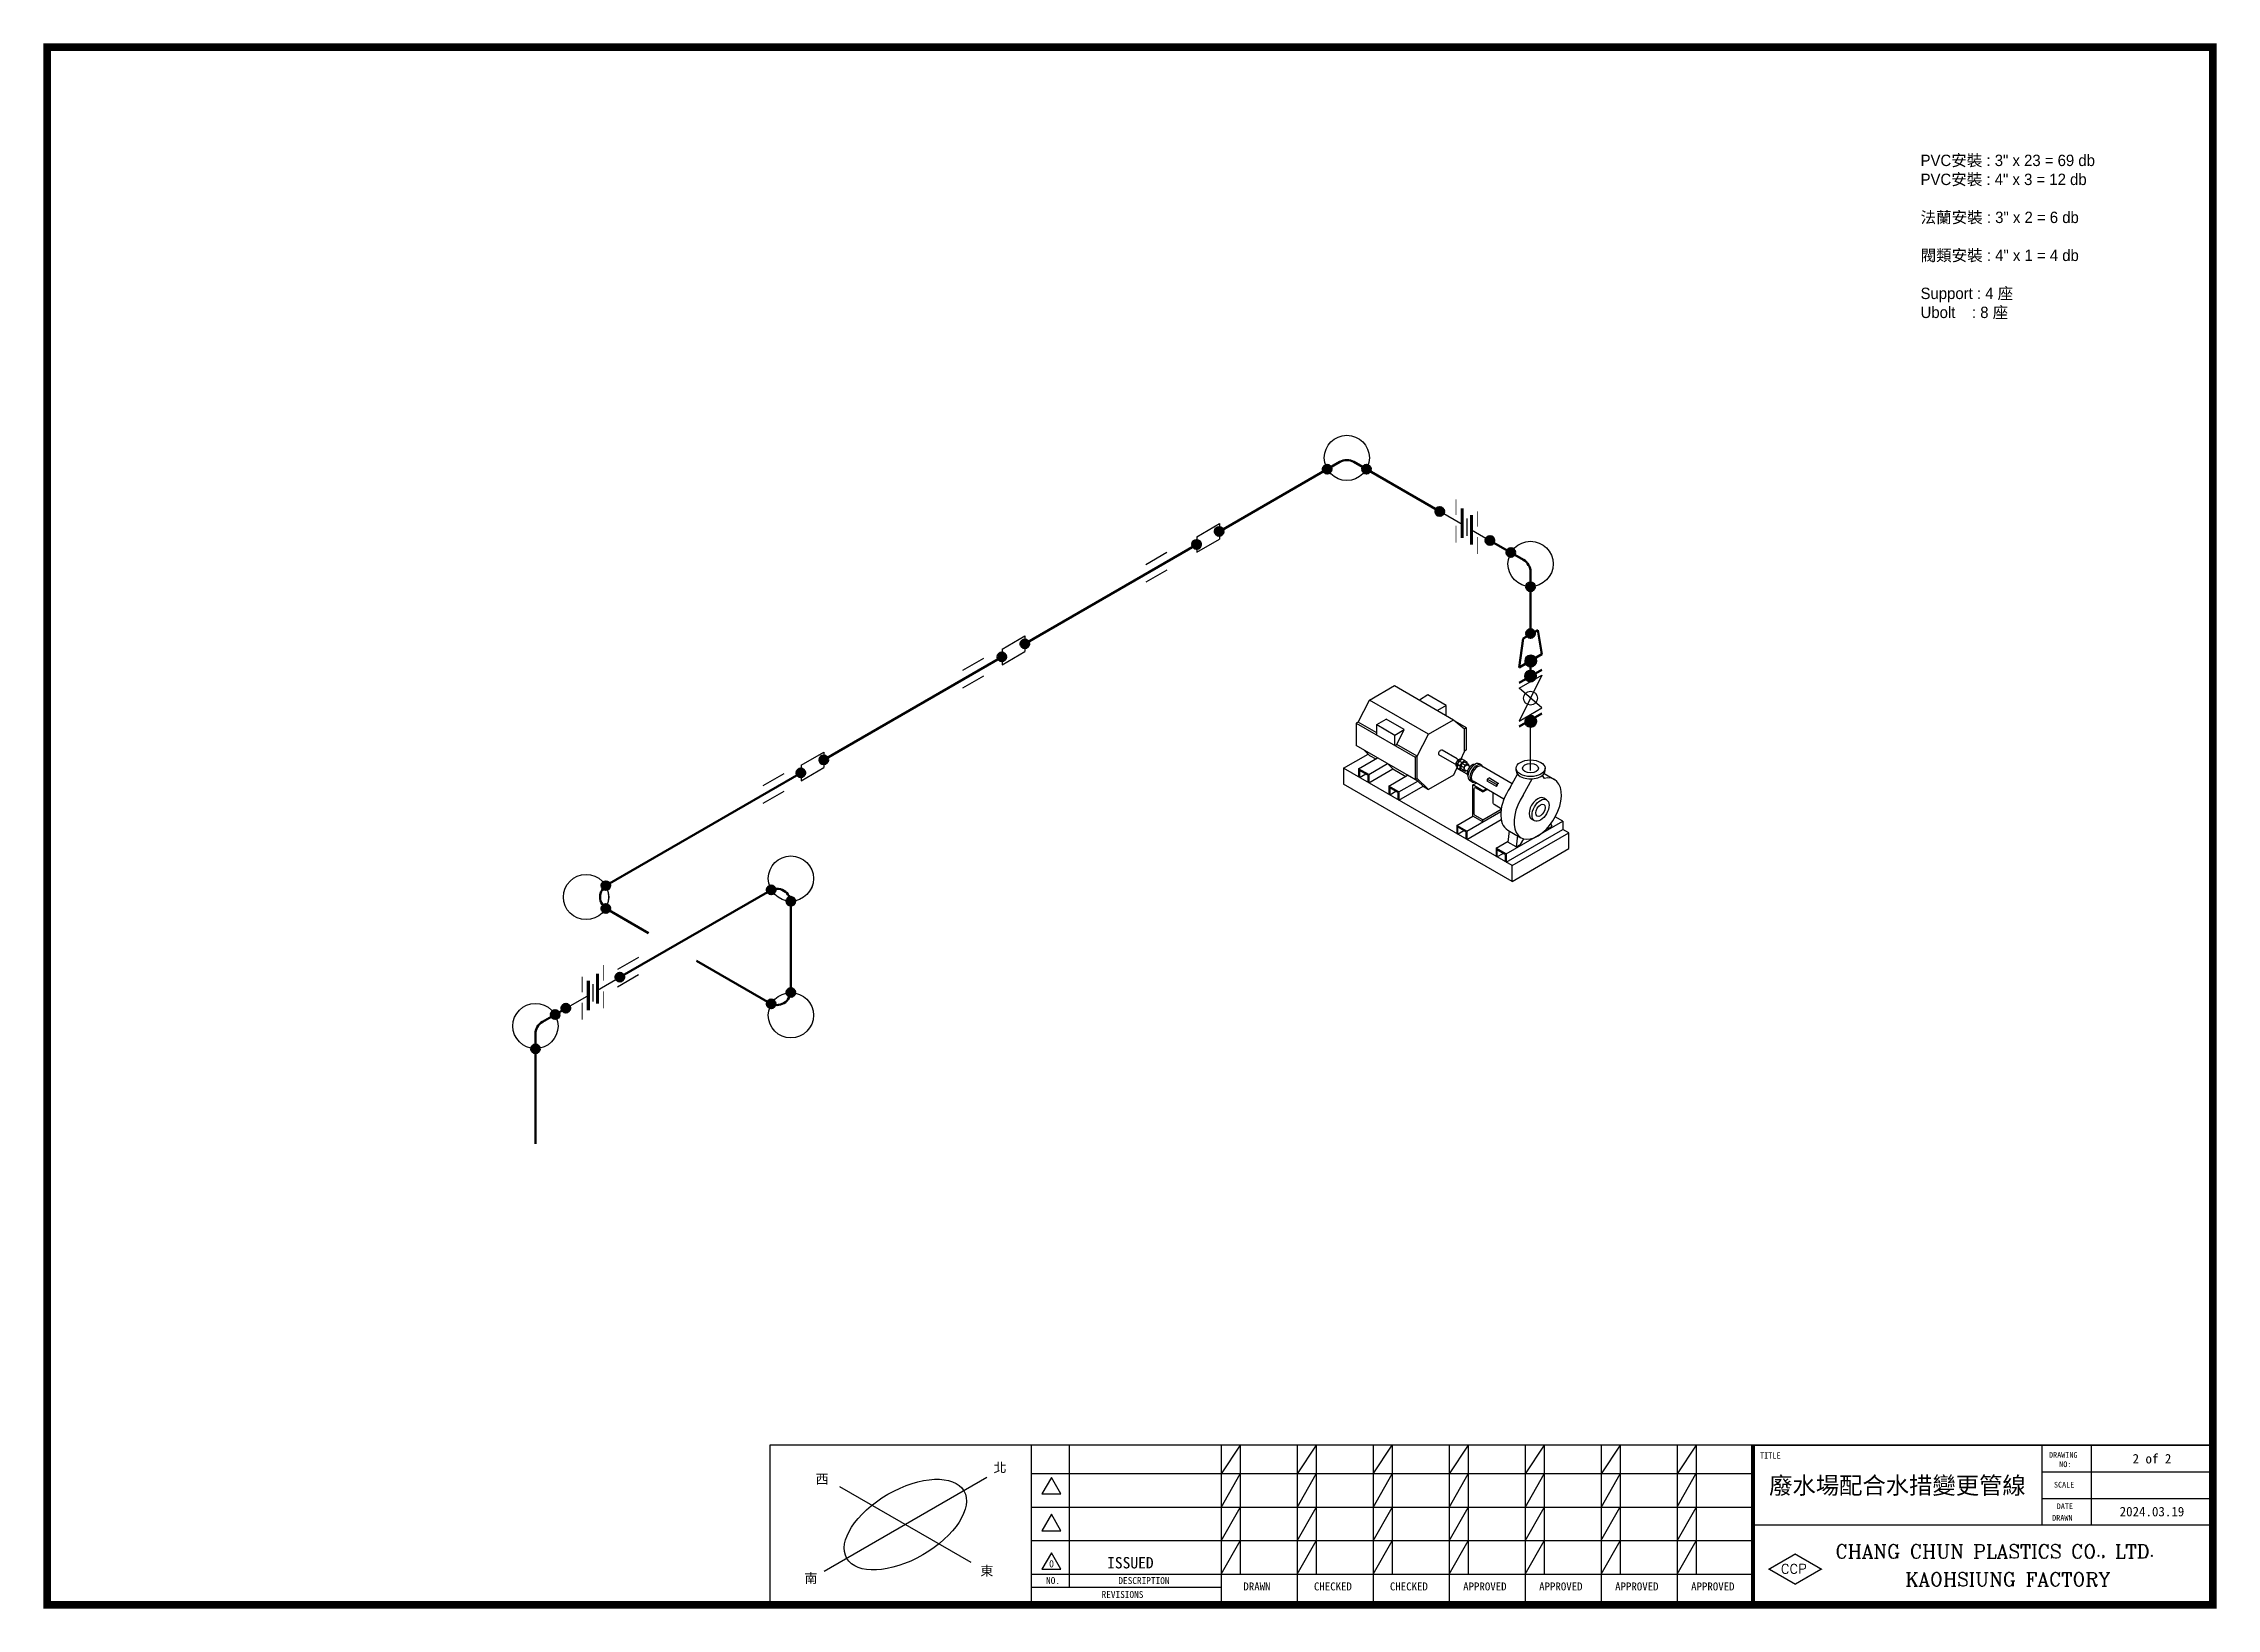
# Model space of a CAD drawing. Header units: millimetres. Extents: x 1179 to 9519, y 532 to 15986.
# Drawn here: x 3377 to 3949, y 1689 to 2101 of the extents above; entities that cross this region are included whole.
import ezdxf
from ezdxf.enums import TextEntityAlignment as Align

# ---------------------------------------------------------------- set-up
doc = ezdxf.new("R2010")
doc.units = ezdxf.units.MM
doc.linetypes.add('CENTER', pattern=[50.8, 31.75, -6.35, 6.35, -6.35])
for name, color, linetype, lineweight in [('08-圖框', 7, 'Continuous', 50), ('Pipe 3吋', 80, 'Continuous', 50), ('Pipe 4吋', 4, 'Continuous', 50), ('Support1', 4, 'Continuous', 25), ('組件', 7, 'Continuous', 25)]:
    doc.layers.add(name, color=color, linetype=linetype, lineweight=lineweight)
for name, color, linetype in [('1', 4, 'CENTER'), ('6', 1, 'Continuous'), ('7', 2, 'Continuous'), ('USER2', 7, 'Continuous')]:
    doc.layers.add(name, color=color, linetype=linetype)
doc.layers.add('字體註解(不可出圖)', color=8, linetype='Continuous', plot=False)
doc.styles.add('COMPLEX', font='complex', dxfattribs={"height": 3})
doc.styles.add('SIMPLEX', font='kaiu.ttf', dxfattribs={"height": 3})
doc.styles.get("Standard").update_dxf_attribs({"font": 'arial.ttf'})
doc.styles.add('Table-Use', font='kaiu.ttf')

msp = doc.modelspace()

# ---------------------------------------------------------------- texts
at = {"insert": (3871.156, 2071.683), "char_height": 3, "attachment_point": 1}
msp.add_mtext_dynamic_manual_height_columns('{\\fPMingLiU|b0|i0|c136|p18;PVC安裝 : 3" x 23 = 69 db\\PPVC安裝 : 4" x 3 = 12 db\\P\\P法蘭安裝 : 3" x 2 = 6 db\\P\\P閥類安裝 : 4" x 1 = 4 db\\P\\PSupport : 4 座\\PUbolt    : 8 座}', width=95.57257, gutter_width=12.5, heights=[115.604], dxfattribs=at)

# ---------------------------------------------------------------- blocks, each defined once
blk = doc.blocks.new('Table')
at = {"color": 3}
for p, q in [((314, 42), (309, 34.43)), ((334, 42), (329, 34.43)), ((374, 42), (369, 34.43)), ((394, 42), (389, 34.43)), ((414, 42), (409, 34.43)), ((434, 42), (429, 34.43))]:
    blk.add_line(p, q, dxfattribs=at)
at = {"layer": '6', "color": 3, "linetype": 'Continuous'}
for p, q in [((190.24, 42), (190.24, 1)), ((259, 42), (259, 1)), ((269, 42), (269, 4.5)), ((309, 42), (309, 1)), ((314, 42), (314, 8)), ((329, 42), (329, 1)), ((334, 42), (334, 8)), ((349, 42), (349, 1)), ((349, 34.43), (354, 42)), ((354, 42), (354, 8)), ((369, 42), (369, 1)), ((374, 42), (374, 8)), ((389, 42), (389, 1)), ((394, 42), (394, 8)), ((409, 42), (409, 1)), ((414, 42), (414, 8)), ((429, 42), (429, 1)), ((434, 42), (434, 8)), ((308.99, 25.62), (313.99, 34.43)), ((328.96, 25.62), (333.96, 34.43)), ((349, 25.62), (354, 34.43)), ((369, 25.62), (374, 34.43)), ((388.98, 25.62), (393.98, 34.43)), ((409, 25.62), (414, 34.43)), ((428.97, 25.62), (433.97, 34.43)), ((309, 16.8), (314, 25.62)), ((329, 16.8), (334, 25.62)), ((349, 16.8), (354, 25.62)), ((368.98, 16.8), (373.98, 25.62)), ((389, 16.8), (394, 25.62)), ((408.97, 16.8), (413.97, 25.62)), ((429, 16.8), (434, 25.62)), ((309, 8.01), (314, 16.83)), ((328.99, 8.01), (333.99, 16.83)), ((349, 8.01), (354, 16.83)), ((369.02, 8.01), (374.02, 16.83)), ((388.99, 8.01), (393.99, 16.83)), ((408.99, 8.01), (413.99, 16.83)), ((429.01, 8.01), (434.01, 16.83)), ((449, 8), (259, 8)), ((309, 4.5), (259, 4.5))]:
    blk.add_line(p, q, dxfattribs=at)
at = {"layer": '6', "color": 3}
for p, q in [((449, 42), (190.24, 42)), ((525, 42), (525, 21)), ((538, 42), (538, 21)), ((449, 34.43), (259, 34.43)), ((525, 35), (570, 35)), ((449, 25.62), (259, 25.62)), ((525, 28), (570, 28)), ((449, 21), (570, 21)), ((449, 16.83), (259, 16.83))]:
    blk.add_line(p, q, dxfattribs=at)
at = {"layer": '6', "const_width": 2}
blk.add_lwpolyline([(0, 0), (0, 410), (570, 410), (570, 0), (0, 0)], dxfattribs=at)
at = {"layer": '6'}
blk.add_lwpolyline([(449, 0, 1, 1, 0), (449, 42, 0.5, 0.5, 0), (570, 42, 0.5, 0.5, 0)], format="xyseb", dxfattribs=at)
at = {"layer": '6', "color": 4}
for points in [[(264.32, 33.5), (261.83, 29.18), (266.82, 29.18)], [(264.32, 23.82), (261.83, 19.5), (266.82, 19.5)], [(264.32, 13.7), (261.83, 9.38), (266.82, 9.38)]]:
    blk.add_lwpolyline(points, close=True, dxfattribs=at)
at = {"layer": '6', "color": 3, "const_width": 0.36}
blk.add_lwpolyline([(460.09, 13.34), (466.95, 9.38), (460.09, 5.42), (453.23, 9.38)], close=True, dxfattribs=at)
at = {"layer": '7'}
for p, q in [((247.29, 33.46), (204.46, 8.73)), ((243.15, 11.12), (208.59, 31.07))]:
    blk.add_line(p, q, dxfattribs=at)
blk.add_ellipse((225.87, 21.1), major_axis=(15.4, 8.89), ratio=0.517268, dxfattribs=at)
at = {"char_height": 2.5, "attachment_point": 1}
for s, insert in [('{\\fPMingLiU|b0|i0|c136|p18;西 }', (202.25, 34.34)), ('{\\fPMingLiU|b0|i0|c136|p18;北}', (249.08, 37.36)), ('{\\fPMingLiU|b0|i0|c136|p18;南}', (199.29, 8.22)), ('{\\fPMingLiU|b0|i0|c136|p18;東}', (245.61, 10.2))]:
    blk.add_mtext_dynamic_manual_height_columns(s, width=6.6379, gutter_width=12.5, heights=[0], dxfattribs=dict(at, insert=insert))
at = {"style": 'Table-Use'}
for tag, p in [('RECDIST', (0, 410)), ('RECANGLE', (0.72, 410.01))]:
    blk.add_attdef(tag, p, '', height=0.1, dxfattribs=at)
for tag, height, p in [('DRAWINGNUM', 2.5, (554, 38.5)), ('TITLE', 3, (487, 31.5)), ('DRAWINGDATE', 2.5, (554, 24.5))]:
    blk.add_attdef(tag, text='', height=height, dxfattribs=at).set_placement(p, align=Align.MIDDLE)
at = {"layer": '1', "style": 'SIMPLEX'}
blk.add_text('ISSUED', height=3, dxfattribs=at).set_placement((278.97, 9.56))
at = {"layer": '6', "color": 4, "style": 'SIMPLEX'}
for s, height, p in [('TITLE', 1.6, (450.82, 38.49)), ('DRAWING', 1.5, (526.91, 38.68)), ('NO:', 1.5, (529.58, 36.23)), ('SCALE', 1.5, (528.2, 30.85)), ('DRAWN', 1.5, (527.73, 22.13)), ('DATE', 1.5, (528.93, 25.18)), ('0', 1.92, (263.69, 9.83))]:
    blk.add_text(s, height=height, dxfattribs=at).set_placement(p)
at = {"layer": '6', "color": 3, "style": 'COMPLEX'}
for s, p in [('CHANG CHUN PLASTICS CO., LTD.', (470.66, 12.22)), ('KAOHSIUNG FACTORY', (489.09, 4.9))]:
    blk.add_text(s, height=3.6, dxfattribs=at).set_placement(p)
at = {"layer": '6', "color": 4}
for s, height, style, p in [('NO.', 1.8, 'SIMPLEX', (264.74, 5.46)), ('DESCRIPTION', 1.8, 'SIMPLEX', (288.67, 5.46)), ('DRAWN', 2.1, 'SIMPLEX', (318.41, 3.77)), ('CHECKED', 2.1, 'SIMPLEX', (338.41, 3.77)), ('CHECKED', 2.1, 'SIMPLEX', (358.41, 3.77)), ('APPROVED', 2.1, 'SIMPLEX', (378.41, 3.77)), ('APPROVED', 2.1, 'SIMPLEX', (398.41, 3.77)), ('APPROVED', 2.1, 'SIMPLEX', (418.41, 3.77)), ('APPROVED', 2.1, 'SIMPLEX', (438.41, 3.77)), ('CCP', 2.52, 'COMPLEX', (459.73, 8.19)), ('REVISIONS', 1.8, 'SIMPLEX', (283.02, 1.8))]:
    blk.add_text(s, height=height, dxfattribs=dict(at, style=style)).set_placement(p, align=Align.CENTER)
blk = doc.blocks.new('A$C7DA643E7')
for p, q in [((0.0062, 0.0304), (0, 0.034)), ((0.0128, 0.0333), (0.0061, 0.0372)), ((0.0242, 0.0248), (0.012, 0.0318)), ((0.0187, 0.0521), (0.0125, 0.0557)), ((0.0195, 0.0449), (0.0128, 0.0488)), ((0.0244, 0.0081), (0.0195, 0.011)), ((0.0326, 0.0393), (0.0204, 0.0464)), ((0.0417, 0.0167), (0.0284, 0.0244)), ((0.0484, 0.0282), (0.035, 0.0359)), ((0.0471, 0.0474), (0.0422, 0.0503)), ((0.0474, 0.0066), (0.0589, 0)), ((0.0597, 0.0284), (0.0714, 0.0217))]:
    blk.add_line(p, q)
for points in [[(0.0293, 0.0514), (0.0234, 0.0547), (0.0128, 0.0488), (0.0061, 0.0372), (0.0063, 0.025), (0.0121, 0.0216)], [(0.0454, 0.0484), (0.0349, 0.0545), (0.0204, 0.0464), (0.012, 0.0318), (0.0122, 0.0152), (0.0227, 0.0091)], [(0.0577, 0.0349), (0.0576, 0.0414), (0.0471, 0.0474), (0.0326, 0.0393), (0.0242, 0.0248), (0.0244, 0.0081), (0.0349, 0.0021), (0.0405, 0.0052)], [(0.059, 0.0342), (0.0453, 0.0421), (0.0354, 0.0365), (0.028, 0.0238), (0.0282, 0.0124), (0.0419, 0.0045)], [(0.0652, 0.0252), (0.0651, 0.0306), (0.059, 0.0342), (0.0484, 0.0282), (0.0417, 0.0167), (0.0419, 0.0045), (0.048, 0.0009), (0.0527, 0.0036)]]:
    blk.add_lwpolyline(points)
at = {"extrusion": (0, 0, -1)}
blk.add_ellipse((0.0535, 0.0176), major_axis=(-0.0063, -0.0108), ratio=0.57735, start_param=6.257614, end_param=9.425129, dxfattribs=at)
blk = doc.blocks.new('A$C188A13A7')
for p, q in [((1.595, 1.79), (1.056, 1.478)), ((1.823, 1.658), (1.595, 1.79)), ((1.124, 1.609), (1.289, 1.704)), ((1.124, 1.609), (1.203, 1.563)), ((1.124, 1.518), (1.124, 1.609)), ((1.284, 1.347), (1.823, 1.658)), ((1.289, 1.704), (1.368, 1.658)), ((1.927, 1.455), (1.823, 1.658)), ((0.938, 1.405), (1.036, 1.461)), ((0.938, 1.202), (0.938, 1.405)), ((0.938, 1.405), (0.956, 1.393)), ((1.056, 1.478), (0.956, 1.393)), ((0.956, 1.191), (0.956, 1.393)), ((1.284, 1.347), (1.056, 1.478)), ((1.945, 1.445), (1.406, 1.134)), ((1.506, 1.388), (1.67, 1.483)), ((1.756, 1.433), (1.592, 1.338)), ((1.756, 1.433), (1.67, 1.483)), ((1.756, 1.336), (1.756, 1.433)), ((1.021, 1.119), (1.159, 1.198)), ((1.388, 1.144), (1.284, 1.347)), ((1.406, 0.931), (1.945, 1.242)), ((1.575, 1.252), (1.506, 1.388)), ((1.592, 1.338), (1.506, 1.388)), ((1.592, 1.241), (1.575, 1.252)), ((1.592, 1.241), (1.592, 1.338)), ((0.219, 1.013), (0.219, 1.034)), ((0.484, 1.013), (0.484, 1.033)), ((0.52, 0.892), (0.798, 1.052)), ((0.8, 1.064), (0.817, 1.074)), ((0.931, 0.981), (1.027, 1.036)), ((0.956, 1.191), (0.996, 1.104)), ((1.017, 1.058), (1.056, 0.972)), ((1.046, 1.075), (1.189, 1.158)), ((1.388, 0.941), (1.388, 1.144)), ((1.831, 0.901), (1.61, 1.029)), ((1.659, 1.076), (1.751, 1.129)), ((1.831, 0.976), (1.659, 1.076)), ((1.924, 1.029), (1.751, 1.129)), ((2.061, 1.034), (1.836, 1.164)), ((0.228, 0.985), (0.133, 0.931)), ((0.245, 0.967), (0.227, 0.94)), ((0.418, 0.787), (0.337, 0.937)), ((0.539, 0.857), (0.472, 0.981)), ((0.595, 0.752), (0.877, 0.915)), ((0.787, 0.817), (0.748, 0.84)), ((0.787, 0.827), (0.757, 0.845)), ((0.787, 0.827), (0.88, 0.881)), ((0.88, 0.881), (0.849, 0.899)), ((0.88, 0.596), (0.88, 0.881)), ((0.888, 0.911), (0.905, 0.921)), ((1.555, 0.742), (1.334, 0.869)), ((1.383, 0.916), (1.475, 0.97)), ((1.555, 0.817), (1.383, 0.916)), ((1.647, 0.87), (1.475, 0.97)), ((1.555, 0.817), (1.555, 0.742)), ((1.564, 0.812), (1.564, 0.747)), ((1.639, 0.79), (1.582, 0.823)), ((1.831, 0.976), (1.831, 0.901)), ((1.84, 0.971), (1.84, 0.906)), ((1.915, 0.949), (1.858, 0.982)), ((0.205, 0.746), (0.231, 0.761)), ((0.788, 0.562), (0.62, 0.659)), ((0.934, 0.458), (0.622, 0.638)), ((0, 0.444), (0.055, 0.475)), ((0.52, 0.144), (0, 0.444)), ((0, 0.3), (0, 0.444)), ((0.574, 0.25), (0.055, 0.55)), ((0.055, 0.55), (0.055, 0.475)), ((0.574, 0.175), (0.055, 0.475)), ((0.154, 0.505), (0.166, 0.526)), ((0.194, 0.481), (0.154, 0.505)), ((0.315, 0.554), (0.341, 0.569)), ((0.56, 0.469), (0.439, 0.399)), ((0.934, 0.383), (0.62, 0.565)), ((0.788, 0.543), (0.88, 0.596)), ((1.026, 0.511), (0.88, 0.596)), ((0.934, 0.458), (0.934, 0.383)), ((0.943, 0.453), (0.943, 0.388)), ((1.018, 0.431), (0.961, 0.464)), ((0.52, 0), (0, 0.3)), ((0.443, 0.338), (0.413, 0.389)), ((0.483, 0.315), (0.443, 0.338)), ((0.667, 0.304), (0.557, 0.367)), ((0.574, 0.25), (0.574, 0.175)), ((0.583, 0.246), (0.583, 0.18)), ((0.658, 0.224), (0.601, 0.256)), ((0.52, 0), (0.52, 0.144))]:
    blk.add_line(p, q)
for points in [[(1.756, 1.357), (1.927, 1.455)], [(1.927, 1.455), (1.945, 1.445), (1.945, 1.242)], [(0.938, 1.202), (0.956, 1.191)], [(1.388, 1.144), (1.575, 1.252)], [(1.823, 1.151), (1.823, 1.151), (1.874, 1.201)], [(0.52, 0.144), (2.061, 1.034), (2.061, 0.89)], [(1.388, 1.144), (1.406, 1.134), (1.406, 0.931)], [(1.61, 1.029), (1.491, 0.96)], [(1.61, 1.029), (1.659, 1.076)], [(1.823, 1.151), (1.767, 1.12)], [(1.831, 0.976), (1.924, 1.029), (1.924, 0.954)], [(1.84, 0.971), (1.915, 1.015), (1.915, 0.949)], [(0.52, 0), (2.061, 0.89)], [(0.728, 0.945), (0.643, 0.896), (0.663, 0.885), (0.748, 0.934)], [(0.663, 0.868), (0.659, 0.87)], [(0.663, 0.868), (0.748, 0.917)], [(0.663, 0.885), (0.663, 0.868)], [(0.728, 0.945), (0.748, 0.934)], [(0.748, 0.934), (0.748, 0.917)], [(1.056, 0.972), (1.284, 0.84), (1.388, 0.941)], [(1.334, 0.869), (1.284, 0.84)], [(1.334, 0.869), (1.383, 0.916)], [(1.388, 0.941), (1.406, 0.931)], [(1.555, 0.817), (1.647, 0.87), (1.647, 0.795)], [(1.564, 0.812), (1.639, 0.855), (1.639, 0.79)], [(0.055, 0.55), (0.125, 0.591)], [(0.2, 0.485), (0.194, 0.481), (0.194, 0.481)], [(0.471, 0.418), (0.483, 0.315), (0.558, 0.358)], [(0.546, 0.461), (0.558, 0.358)], [(0.934, 0.458), (1.026, 0.511), (1.026, 0.436)], [(0.943, 0.453), (1.018, 0.497), (1.018, 0.431)], [(0.574, 0.25), (0.667, 0.304), (0.667, 0.228)], [(0.583, 0.246), (0.658, 0.289), (0.658, 0.224)]]:
    blk.add_lwpolyline(points)
for points in [[(0.619, 0.664), (0.685, 0.702, 0.266212), (0.693, 0.716), (0.693, 0.808)], [(0.788, 0.543), (0.788, 0.562), (0.857, 0.602, 0.266212), (0.866, 0.617), (0.866, 0.847, 0.334935), (0.858, 0.857), (0.787, 0.817), (0.787, 0.827)]]:
    blk.add_lwpolyline(points, format="xyb")
blk.add_arc((0.615, 0.861), 0.0456, 11.7232, 51.1579)
at = {"extrusion": (7.14316e-13, 1.828e-13, -1)}
blk.add_ellipse((1.174, 1.178), major_axis=(-0.0151, 0.0201), ratio=0.57735, start_param=6.281476, end_param=9.424778, dxfattribs=at)
at = {"extrusion": (3.89133e-13, -6.75232e-13, -1)}
blk.add_ellipse((0.351, 1.034), major_axis=(0.132, 0), ratio=0.57735, dxfattribs=at)
blk.add_ellipse((0.351, 1.013), major_axis=(0.132, 0), ratio=0.57735, start_param=6.281476, end_param=9.424778, dxfattribs=at)
at = {"extrusion": (-3.89133e-13, 6.75232e-13, -1)}
blk.add_ellipse((0.351, 1.034), major_axis=(-0.0735, 0.0001), ratio=0.57735, dxfattribs=at)
at = {"extrusion": (3.90201e-13, 6.74615e-13, -1)}
for centre, major_axis, start_param, end_param in [((0.844, 0.987), (-0.044, 0.0765), 5.831303, 9.874951), ((0.837, 0.983), (-0.0396, 0.0688), 6.281476, 9.424778), ((0.861, 0.997), (-0.044, 0.0765), 6.281476, 9.424778), ((0.888, 1.013), (-0.0306, 0.0531), 0.181684, 2.958216), ((0.876, 1.006), (-0.0306, 0.0531), 1.084282, 2.055632), ((0.286, 0.665), (-0.153, 0.266), 1.43852, 6.790147), ((0.407, 0.735), (-0.153, 0.266), 1.43852, 3.141593), ((0.286, 0.665), (-0.055, 0.0956), 6.281476, 9.424778)]:
    blk.add_ellipse(centre, major_axis=major_axis, ratio=0.57735, start_param=start_param, end_param=end_param, dxfattribs=at)
for major_axis in [(-0.055, 0.0956), (-0.0306, 0.0531)]:
    blk.add_ellipse((0.26, 0.65), major_axis=major_axis, ratio=0.57735, dxfattribs=at)
at = {"xscale": -2, "yscale": 2, "zscale": 2}
blk.add_blockref('A$C7DA643E7', (1.046, 1.007), dxfattribs=at)
blk = doc.blocks.new('*U169')
blk.add_circle((0, 0), 2.67)
at = {"layer": 'Pipe 4吋'}
for p, q in [((4.35, 10.89), (-4.35, 5.87)), ((4.35, -5.87), (-4.35, -10.89))]:
    blk.add_line(p, q, dxfattribs=at)
at = {"layer": '組件', "linetype": 'Continuous'}
for p, q in [((4.35, 8.8), (-4.35, -8.8)), ((-4.35, 3.77), (4.35, 8.8)), ((4.35, -3.77), (-4.35, 3.77)), ((-4.35, -8.8), (4.35, -3.77)), ((-2.39, -4.83), (-4.35, -8.8))]:
    blk.add_line(p, q, dxfattribs=at)
blk = doc.blocks.new('Elbow3')
at = {"layer": '字體註解(不可出圖)'}
blk.add_circle((0, 0), 5.95, dxfattribs=at)
blk = doc.blocks.new('Welded3')
at = {"layer": '08-圖框'}
h = blk.add_hatch(dxfattribs=at)
h.set_pattern_fill('ANSI31', color=1, scale=0.073178, angle=-140)
h.set_pattern_definition([(265, (-21.35038, 400.9228), (0.23145489, -0.02024968), [])])
h.paths.add_polyline_path([(0.87, 0.73, 1), (-0.87, -0.73, 1)])
at = {"layer": 'Pipe 3吋'}
blk.add_circle((0, 0), 1.14, dxfattribs=at)
blk = doc.blocks.new('Welded4')
at = {"layer": '08-圖框'}
h = blk.add_hatch(dxfattribs=at)
h.set_pattern_fill('ANSI31', color=1, scale=0.09178, angle=-140)
h.set_pattern_definition([(265, (-26.77783, 502.84088), (0.29029274, -0.02539732), [])])
h.paths.add_polyline_path([(1.09, 0.92, 1), (-1.09, -0.92, 1)])
at = {"layer": 'Pipe 4吋'}
blk.add_circle((0, 0), 1.43, dxfattribs=at)
blk = doc.blocks.new('Support1')
at = {"layer": 'Support1'}
for p, q in [((2.72, 3.98), (-2.8, 0.79)), ((2.72, -0.65), (-2.8, -3.84))]:
    blk.add_line(p, q, dxfattribs=at)
blk = doc.blocks.new('*U171')
at = {"layer": 'Pipe 3吋', "color": 2, "linetype": 'Continuous'}
for p, q in [((-1.21, -0.7), (-1.21, 2.05)), ((1.21, 1.07), (1.21, 3.81)), ((1.21, -1.67), (1.21, 1.07)), ((-1.21, -3.44), (-1.21, -0.7))]:
    blk.add_line(p, q, dxfattribs=at)
at = {"layer": 'Pipe 3吋'}
for points, const_width in [([(2.84, 7.32), (2.84, 3.22)], 0.2), ([(-2.84, 4.2), (-2.84, 0.1)], 0.2), ([(-1.21, 3.22), (-1.21, -4.61)], 0.816), ([(1.21, 4.99), (1.21, -2.84)], 0.816), ([(2.84, -4.12), (2.84, 0.37)], 0.2), ([(-2.84, -7.07), (-2.84, -2.57)], 0.2)]:
    blk.add_lwpolyline(points, dxfattribs=dict(at, const_width=const_width))
at = {"layer": 'USER2', "color": 4, "linetype": 'Continuous'}
for p, q in [((1.21, 0.7), (7.1, 4.1)), ((-1.21, -0.7), (-7.1, -4.1))]:
    blk.add_line(p, q, dxfattribs=at)
at = {"layer": '組件'}
for p, q in [((0, 2.26), (0, 0)), ((0, 0), (0, -2.26))]:
    blk.add_line(p, q, dxfattribs=at)
blk = doc.blocks.new('*U172')
at = {"layer": 'Pipe 3吋', "color": 2, "linetype": 'Continuous'}
for p, q in [((-1.21, 1.07), (-1.21, 3.81)), ((-1.21, -1.67), (-1.21, 1.07)), ((1.21, -0.7), (1.21, 2.05)), ((1.21, -3.44), (1.21, -0.7))]:
    blk.add_line(p, q, dxfattribs=at)
at = {"layer": 'Pipe 3吋'}
for points, const_width in [([(-2.84, 7.32), (-2.84, 3.22)], 0.2), ([(-2.84, -4.12), (-2.84, 0.37)], 0.2), ([(-1.21, 4.99), (-1.21, -2.84)], 0.816), ([(1.21, 3.22), (1.21, -4.61)], 0.816), ([(2.84, 4.2), (2.84, 0.1)], 0.2), ([(2.84, -7.07), (2.84, -2.57)], 0.2)]:
    blk.add_lwpolyline(points, dxfattribs=dict(at, const_width=const_width))
at = {"layer": 'USER2', "color": 4, "linetype": 'Continuous'}
for p, q in [((-1.21, 0.7), (-7.1, 4.1)), ((1.21, -0.7), (7.1, -4.1))]:
    blk.add_line(p, q, dxfattribs=at)
at = {"layer": '組件'}
for p, q in [((0, 2.26), (0, 0)), ((0, 0), (0, -2.26))]:
    blk.add_line(p, q, dxfattribs=at)

# ---------------------------------------------------------------- linework, layer by layer
for p, q in [((3680.645, 1971.115), (3686.621, 1974.565)), ((3686.621, 1974.565), (3686.621, 1970.466)), ((3680.645, 1971.115), (3680.645, 1967.016)), ((3680.645, 1967.016), (3686.621, 1970.466)), ((3629.397, 1941.527), (3635.373, 1944.977)), ((3635.373, 1944.977), (3635.373, 1940.878)), ((3629.397, 1941.527), (3629.397, 1937.428)), ((3629.397, 1937.428), (3635.373, 1940.878)), ((3768.49, 1909.551), (3768.49, 1922.874)), ((3576.463, 1910.965), (3582.439, 1914.415)), ((3576.463, 1910.965), (3576.463, 1906.867)), ((3582.439, 1914.415), (3582.439, 1910.317)), ((3576.463, 1906.867), (3582.439, 1910.317))]:
    msp.add_line(p, q)
at = {"layer": 'Pipe 3吋'}
for p, q in [((3686.621, 1972.515), (3718.288, 1990.799)), ((3721.988, 1990.799), (3744.629, 1977.727)), ((3635.373, 1942.927), (3680.645, 1969.065)), ((3758.838, 1969.524), (3766.64, 1965.019)), ((3768.49, 1961.815), (3768.49, 1945.426)), ((3770.394, 1946.525), (3766.586, 1944.326)), ((3582.439, 1912.366), (3629.397, 1939.477)), ((3766.586, 1944.326), (3765.505, 1936.72)), ((3525.437, 1879.456), (3576.463, 1908.916)), ((3528.809, 1855.155), (3568.245, 1877.923)), ((3536.315, 1866.767), (3525.437, 1873.047)), ((3573.795, 1874.719), (3573.795, 1851.536)), ((3568.245, 1848.332), (3548.922, 1859.488)), ((3508.409, 1843.377), (3514.601, 1846.952)), ((3506.559, 1840.172), (3506.559, 1811.248))]:
    msp.add_line(p, q, dxfattribs=at)
for centre, start, end in [((3720.138, 1987.594), 60, 120), ((3764.79, 1961.815), 0, 60), ((3527.287, 1876.252), 120, 240), ((3570.095, 1874.719), 0, 120), ((3570.095, 1851.536), 240, 0), ((3510.259, 1840.172), 120, 180)]:
    msp.add_arc(centre, 3.7, start, end, dxfattribs=at)
at = {"layer": 'Pipe 4吋'}
for p, q in [((3770.394, 1946.525), (3771.476, 1940.168)), ((3771.476, 1940.168), (3765.505, 1936.72)), ((3768.49, 1934.364), (3768.49, 1938.444))]:
    msp.add_line(p, q, dxfattribs=at)
at = {"layer": '字體註解(不可出圖)'}
for centre in [(3720.138, 1991.867), (3768.49, 1963.951), (3519.887, 1876.252), (3573.795, 1881.128), (3506.559, 1842.309), (3573.795, 1845.128)]:
    msp.add_circle(centre, 5.948, dxfattribs=at)

# ---------------------------------------------------------------- block references
ref = msp.add_blockref('Table', (3378.062, 1689.958))
ref.add_attrib('TITLE', '廢水場配合水措變更管線', dxfattribs={"height": 4.5, "style": 'Table-Use'}).set_placement((3865.062, 1721.458), align=Align.MIDDLE)
ref.add_attrib('DRAWINGNUM', '2 of 2', dxfattribs={"height": 2.5, "style": 'Table-Use'}).set_placement((3932.062, 1728.458), align=Align.MIDDLE)
ref.add_attrib('DRAWINGDATE', '2024.03.19', dxfattribs={"height": 2.5, "style": 'Table-Use'}).set_placement((3932.062, 1714.458), align=Align.MIDDLE)
ref.add_attrib('RECDIST', '702.1396', (3378.062, 2099.958), dxfattribs={"height": 0.1, "style": 'Table-Use'})
ref.add_attrib('RECANGLE', '35.727398', (3378.783, 2099.972), dxfattribs={"height": 0.1, "style": 'Table-Use'})
for name, p in [('Elbow3', (3720.138, 1991.867)), ('Welded3', (3714.942, 1988.867)), ('Welded3', (3725.335, 1988.867)), ('*U172', (3751.734, 1973.625)), ('Welded3', (3686.531, 1972.515)), ('Welded3', (3744.584, 1977.753)), ('Welded3', (3680.6, 1969.091)), ('Welded3', (3757.813, 1970.115)), ('Welded3', (3763.294, 1966.951)), ('Elbow3', (3768.49, 1963.951)), ('Support1', (3670.069, 1962.959)), ('Welded3', (3768.49, 1957.951)), ('Welded3', (3768.49, 1945.63)), ('Welded3', (3629.352, 1939.503)), ('Welded3', (3635.373, 1942.927)), ('Welded4', (3768.553, 1938.392)), ('Support1', (3621.798, 1935.09)), ('Welded4', (3768.479, 1934.407)), ('Welded4', (3768.553, 1922.524)), ('Welded3', (3582.439, 1912.366)), ('Support1', (3569.186, 1904.714)), ('Welded3', (3576.418, 1908.942)), ('Elbow3', (3519.887, 1876.252)), ('Elbow3', (3573.795, 1881.128)), ('Welded3', (3525.083, 1879.252)), ('Welded3', (3568.599, 1878.128)), ('Welded3', (3573.795, 1875.128)), ('Welded3', (3525.083, 1873.252)), ('Support1', (3530.965, 1856.4)), ('*U171', (3521.705, 1851.053)), ('Welded3', (3528.764, 1855.181)), ('Elbow3', (3506.559, 1842.309)), ('Welded3', (3514.556, 1846.978)), ('Welded3', (3568.599, 1848.128)), ('Elbow3', (3573.795, 1845.128)), ('Welded3', (3573.795, 1851.128)), ('Welded3', (3511.755, 1845.309)), ('Welded3', (3506.559, 1836.309))]:
    msp.add_blockref(name, p)
for name, p, xscale, yscale, zscale in [('*U169', (3768.49, 1928.619), 0.6856766983182266, 0.6856766983182266, 0.6856766983182266), ('A$C188A13A7', (3778.606, 1880.391), -28.7892122178926, 28.7892122178926, 28.7892122178926)]:
    msp.add_blockref(name, p, dxfattribs=dict(xscale=xscale, yscale=yscale, zscale=zscale))

msp.set_redraw_order([(e.dxf.handle, doc.entitydb.next_handle()) for e in msp.query("TEXT MTEXT ATTDEF DIMENSION ARC_DIMENSION")])  # texts and dimensions are drawn at this point

doc.saveas('drawing.dxf')
